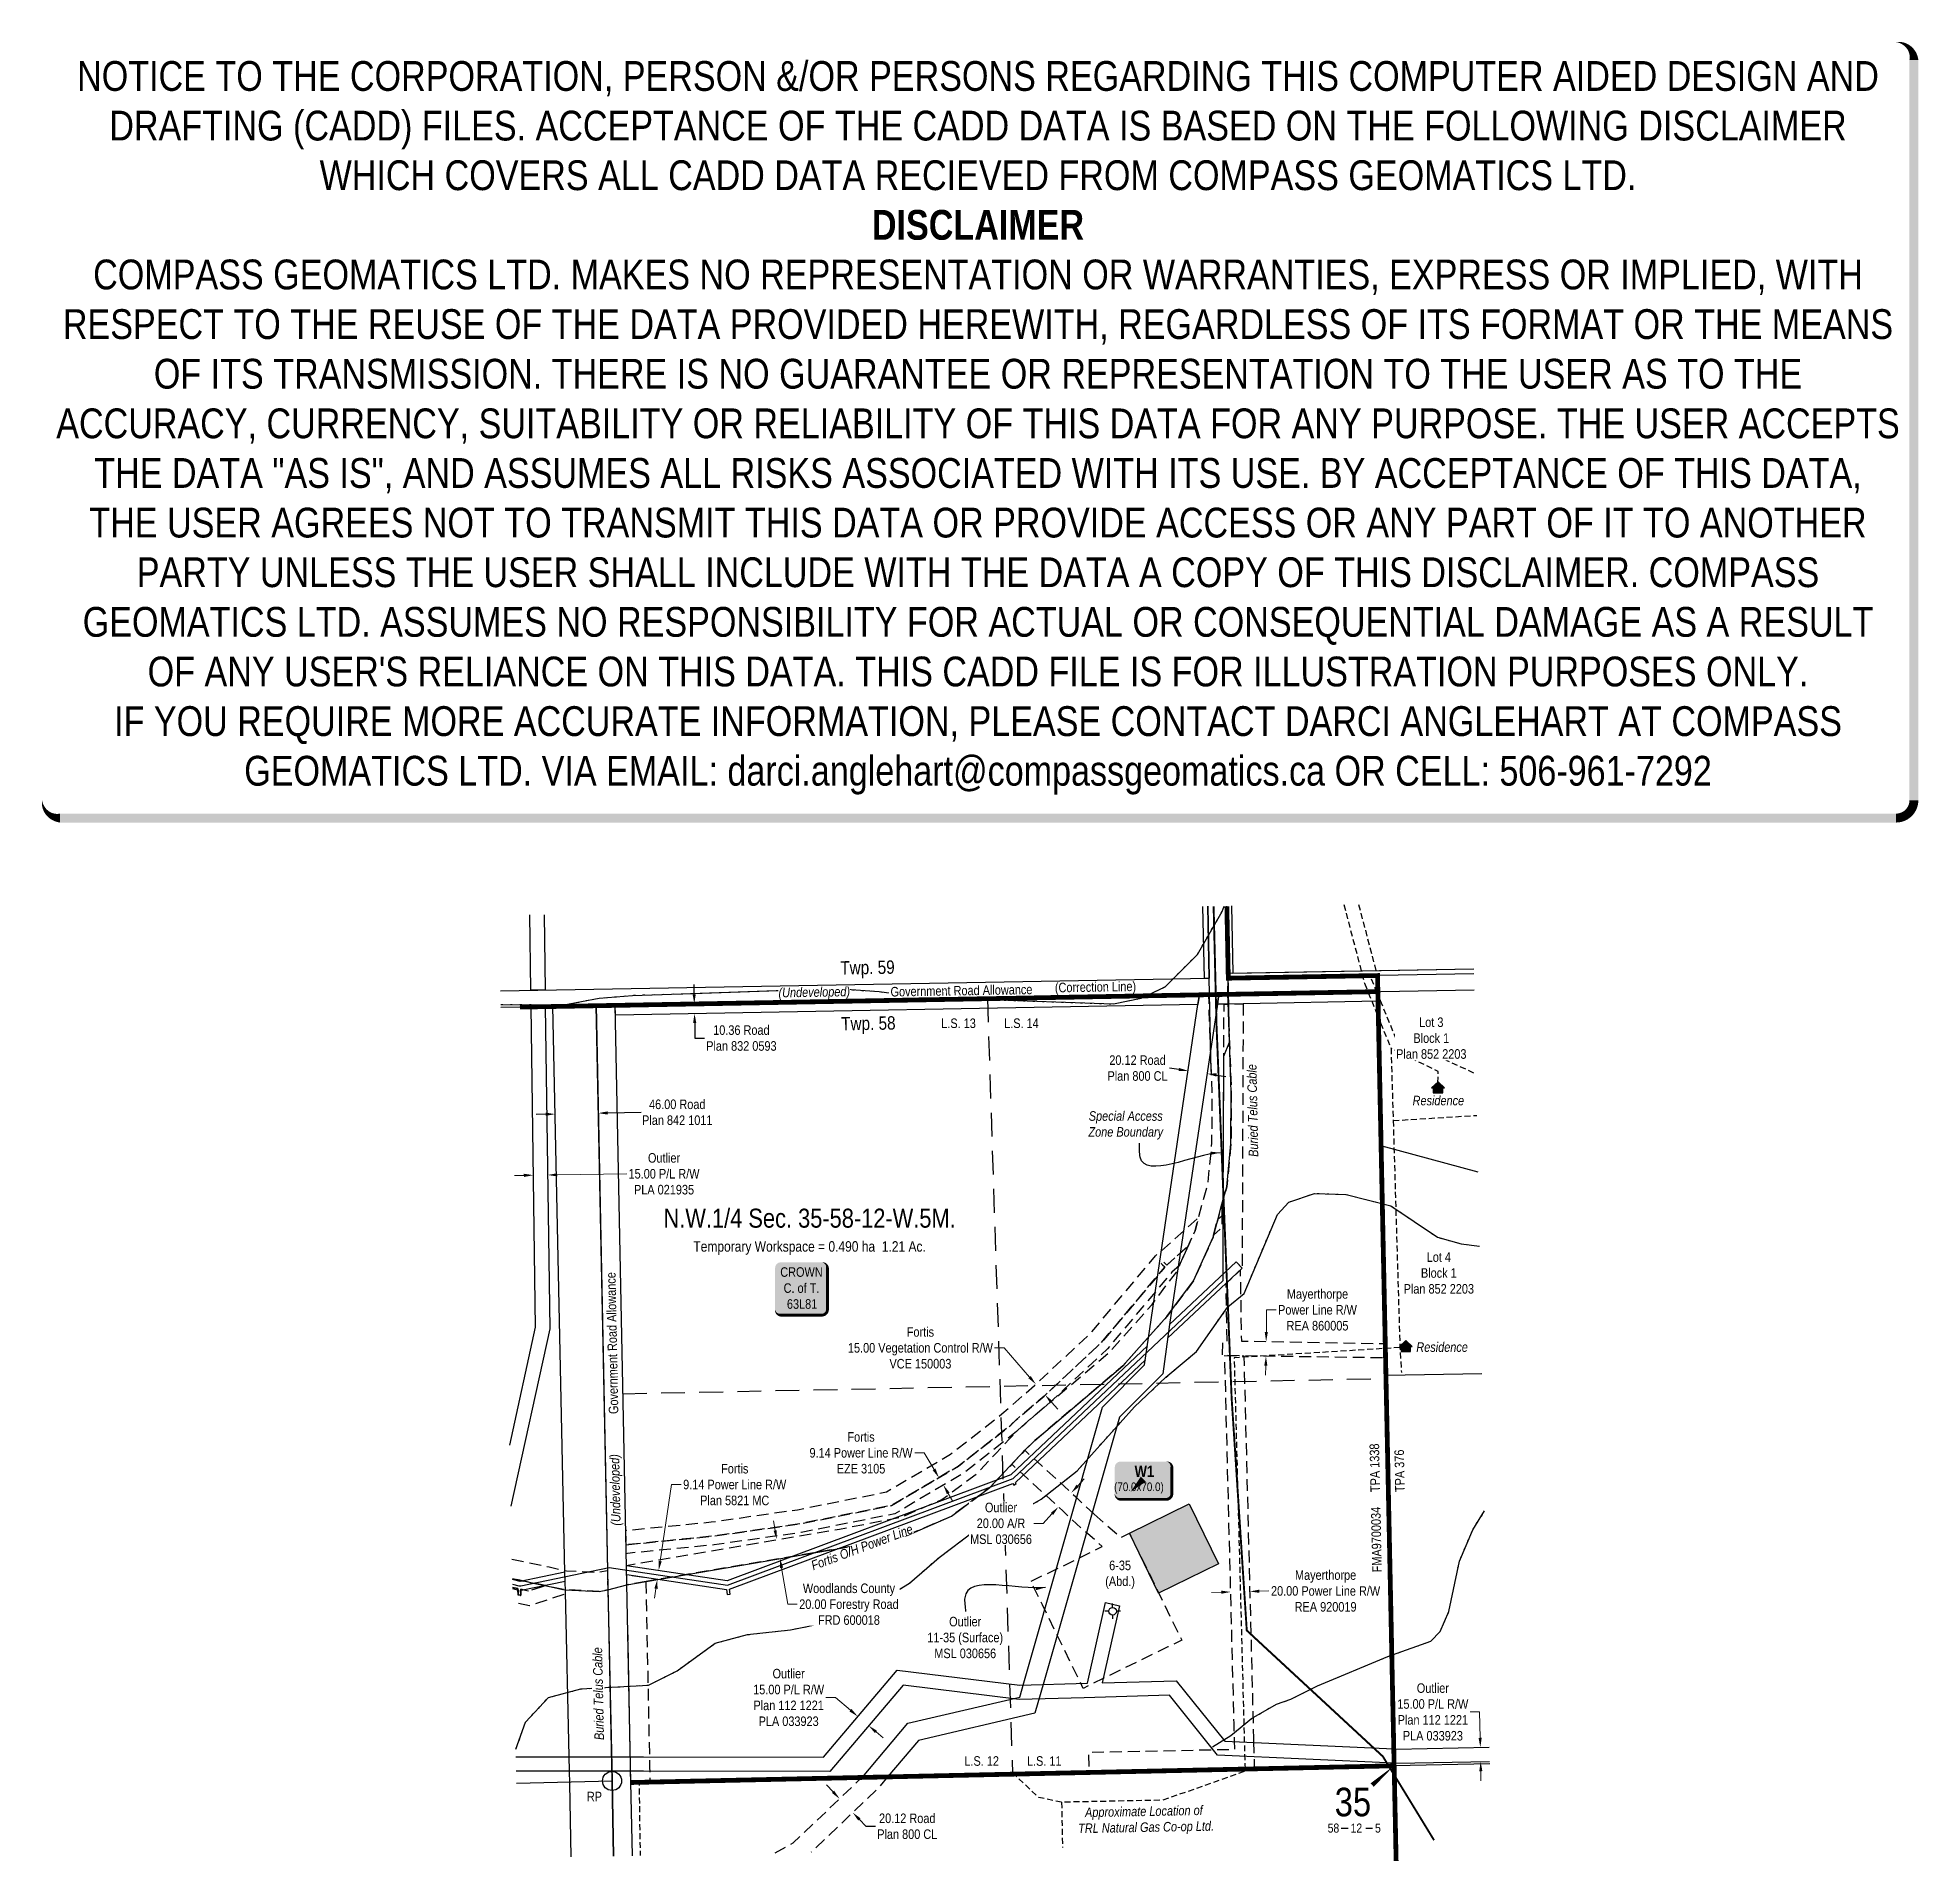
# Model space of a CAD drawing. Extents: x 585382 to 587357, y 5990633 to 5992550.
import ezdxf
from ezdxf.enums import TextEntityAlignment as Align

# ---------------------------------------------------------------- set-up
doc = ezdxf.new("R2010")
doc.units = 0
doc.header["$LTSCALE"] = 5
doc.header["$PDSIZE"] = 0.5
for name, pattern in [('CENTERLINEX3', [5, 2.5, -1, 0.5, -1]), ('DASHDOT2', [12.7, 6.35, -3.175, 0, -3.175]), ('foc-ACCESSROAD', [3.75, 2.5, -1.25]), ('foc-FLOWLINE', [3.75, 2.5, -1.25]), ('foc-LSD', [8, 5, -3]), ('foc-QUARTERLINE', [33, 25, -3, 2, -3]), ('foc-WHEELTRACKS', [2, 0.4, -1.6]), ('UG_PIPE', [1.875, 1.25, -0.625])]:
    doc.linetypes.add(name, pattern=pattern)
doc.layers.get('Defpoints').update_dxf_attribs({"color": 9})
for name, color, linetype in [('10', 1, 'Continuous'), ('35', 37, 'Continuous'), ('9', 3, 'Continuous'), ('AS-OWNER', 7, 'Continuous'), ('AS-PIPE-UG', 44, 'UG_PIPE'), ('AS-PIPE-UG-T', 44, 'Continuous'), ('AS-POWER', 104, 'foc-POWER'), ('AS-RESIDENCE', 14, 'Continuous'), ('AS-TELUS', 224, 'foc-TEL'), ('AS-WILDLIFE', 131, 'DASHDOT2'), ('C-RW', 13, 'Continuous'), ('C-SYMBOL', 7, 'Continuous'), ('C-WS', 13, 'foc-ACCESSROAD'), ('D-TXT', 6, 'Continuous'), ('F-AR', 190, 'foc-ACCESSROAD'), ('F-EZE', 190, 'foc-FLOWLINE'), ('F-RW', 190, 'Continuous'), ('F-VCE', 190, 'foc-FLOWLINE'), ('F-WS-S', 8, 'Continuous'), ('L-AREAREQUIRED', 7, 'Continuous'), ('L-QSEC', 8, 'foc-QUARTERLINE'), ('L-ROAD-T', 7, 'Continuous'), ('L-SEC', 7, 'Continuous'), ('L-SECLBL', 7, 'Continuous'), ('L-SECTION-LSD', 7, 'foc-LSD'), ('L-TITLEDB', 4, 'Continuous'), ('L-TITLEDB-T', 4, 'Continuous'), ('P-TEMP-BLOCKS', 250, 'Continuous'), ('P-TEMP-H', 41, 'Continuous'), ('P-TEMP_WORKSPACE', 46, 'Continuous'), ('T-WATER-P3', 160, 'foc-WHEELTRACKS')]:
    doc.layers.add(name, color=color, linetype=linetype)
doc.layers.add('AS-FMA BOUNDARY', color=7, linetype='Continuous', true_color=0x008f47, transparency=0.7)
doc.layers.add('AS-TRAPPER BOUNDARY', color=7, linetype='CENTERLINEX3', true_color=0xb85c00, transparency=0.6)
doc.layers.add('AS-FMA-T', color=7, linetype='Continuous', true_color=0x00b386)
doc.layers.add('AS-TRAPPER-T', color=7, linetype='Continuous', true_color=0xc26100)
for name, color, linetype, lineweight in [('C-AR-T', 13, 'Continuous', 9), ('C-RW-T', 13, 'Continuous', 9), ('C-WS-T', 13, 'Continuous', 9), ('F-AR-T', 190, 'Continuous', 9), ('F-EZE-T', 190, 'Continuous', 9), ('F-VCE-T', 190, 'Continuous', 9), ('T-TEXT', 48, 'Continuous', 18)]:
    doc.layers.add(name, color=color, linetype=linetype, lineweight=lineweight)
doc.layers.add('DISCLAIMER', color=7, linetype='Continuous', plot=False)
doc.styles.add('100L', font='ARIALN.TTF', dxfattribs={"height": 11})
doc.styles.add('175L', font='ARIALN.TTF', dxfattribs={"height": 20})
doc.styles.add('240', font='ARIALN.TTF', dxfattribs={"height": 30})
doc.styles.add('80', font='ARIALN.TTF', dxfattribs={"height": 10})
doc.styles.add('80CG', font='ARIALN.TTF', dxfattribs={"height": 10})
doc.styles.add('80L', font='ARIALN.TTF', dxfattribs={"height": 10})
doc.styles.add('80LS', font='ARIALNI.TTF', dxfattribs={"height": 10})
doc.styles.add('BOLD', font='ARIALNB.TTF')
doc.styles.add('foc-LtypeFont', font='ARIALN.TTF', dxfattribs={"height": 7.35})
doc.styles.add('MtXpl_Arial_Narrow', font='ARIALNI.TTF')
doc.styles.add('SIMPLEX', font='ARIALN.TTF')
doc.linetypes.add('foc-POWER', pattern='A,6,-1,["P",foc-LtypeFont,S=0.2,R=0,X=-0.625,Y=-0.75],-1.24,4', length=12.24)
doc.linetypes.add('foc-POWER-NOLINE', pattern='A,0,-4,["P",foc-LtypeFont,S=0.2,R=0,X=-0.625,Y=-0.75],-8.24', length=12.24)
doc.linetypes.add('foc-TEL', pattern='A,2,-1,["T",foc-LtypeFont,S=0.2,R=0,X=-0.425,Y=-0.75],-1.24,8', length=12.24)
doc.linetypes.add('foc-TEL-NOLINE', pattern='A,0,-2,["T",foc-LtypeFont,S=0.2,R=0,X=-0.425,Y=-0.75],-10.24', length=12.24)
doc.linetypes.add('foc-TOPO-flowdirection-NOLINE', pattern='A,0,[">",foc-LtypeFont,S=0.3,R=0,X=0,Y=-0.945],-20,[">",foc-LtypeFont,S=0.3,R=0,X=0,Y=-0.945],0', length=20)
doc.dimstyles.new('Compass 5 000', dxfattribs={"dimscale": 5, "dimtxt": 9, "dimasz": 2, "dimexe": 0.2, "dimexo": 0.0625, "dimgap": 0.5, "dimtad": 0, "dimtih": 1, "dimtoh": 1, "dimzin": 0, "dimdsep": 46, "dimtxsty": '80CG', "dimcen": 0.1, "dimse1": 1, "dimse2": 1, "dimclrd": 256, "dimclrt": 256, "dimaunit": 1, "dimadec": 4, "dimazin": 0, "dimtfac": 0.06, "dimtofl": 0, "dimtmove": 0, "dimatfit": 1, "dimfxl": 0.2, "dimtolj": 1, "dimtzin": 0, "dimlwd": -1, "dimarcsym": 0})

msp = doc.modelspace()

# ---------------------------------------------------------------- texts
at = {"layer": 'AS-FMA-T', "style": '80L'}
msp.add_text('FMA9700034', height=9.9956, rotation=91.194722, dxfattribs=at).set_placement((586793.318, 5990939.317))
at = {"layer": 'AS-PIPE-UG-T', "insert": (586473.346, 5990692.026), "char_height": 9.99997, "attachment_point": 1, "rotation": 1.084766, "style": '175L'}
msp.add_mtext_dynamic_manual_height_columns('\\pi8.3505;{\\fArial Narrow|b0|i1|c0|p34;Approximate Location of\\P\\pi0.84025;TRL Natural Gas Co-op Ltd. }', width=141.74148, gutter_width=99.998, heights=[0], dxfattribs=at)
at = {"layer": 'AS-RESIDENCE', "char_height": 9.99551, "width": 53.91615, "attachment_point": 5, "style": '80CG'}
for insert in [(586852.682, 5991434.353), (586856.595, 5991175.581)]:
    msp.add_mtext('\\A1;{\\fArial Narrow|b0|i1|c0|p34;Residence}', dxfattribs=dict(at, insert=insert))
at = {"layer": 'AS-TELUS', "insert": (586657.774, 5991424.017), "char_height": 9.99551, "width": 97.19138, "attachment_point": 5, "rotation": 91.152918, "style": '80CG'}
msp.add_mtext('\\A1;{\\fArial Narrow|b0|i1|c0|p34;Buried Telus Cable}', dxfattribs=at)
at = {"layer": 'AS-TRAPPER-T', "style": '80L'}
for s, p in [('TPA 1338', (586791.438, 5991023.556)), ('TPA 376', (586817.366, 5991023.556))]:
    msp.add_text(s, height=9.9956, rotation=91.165292, dxfattribs=at).set_placement(p)
at = {"layer": 'AS-WILDLIFE', "insert": (586524.566, 5991408.374), "char_height": 10, "attachment_point": 5, "style": '240'}
msp.add_mtext_dynamic_manual_height_columns('{\\fArial Narrow|b0|i1|c0|p34;Special Access\\PZone Boundary}', width=79.13138, gutter_width=45, heights=[0], dxfattribs=at)
at = {"layer": 'C-SYMBOL', "color": 3, "style": '175L'}
msp.add_text('N.W.1/4 Sec. 35-58-12-W.5M.', height=19.99101, dxfattribs=at).set_placement((586192.705, 5991294.983), align=Align.BOTTOM_CENTER)
at = {"layer": 'C-WS-T', "attachment_point": 5, "style": '80CG'}
for s, insert, char_height, width in [('\\A1;6-35\\P(Abd.)', (586518.594, 5990936.669), 9.9955, 30.58421), ('\\A1;Outlier\\P11-35 (Surface)\\PMSL 030656', (586356.026, 5990870.732), 9.99551, 78.95946)]:
    msp.add_mtext(s, dxfattribs=dict(at, insert=insert, char_height=char_height, width=width))
at = {"layer": 'D-TXT', "color": 3, "insert": (586225.744, 5991522.044), "char_height": 14, "attachment_point": 1, "rotation": 0.959184, "style": '80L'}
msp.add_mtext_dynamic_manual_height_columns('Twp. 58', width=101.34984, gutter_width=47.479, heights=[0], dxfattribs=at)
at = {"layer": 'L-AREAREQUIRED', "color": 5, "style": '100L'}
msp.add_text('Temporary Workspace = 0.490 ha  1.21 Ac.', height=10.99506, dxfattribs=at).set_placement((586192.705, 5991272.493), align=Align.BOTTOM_CENTER)
at = {"layer": 'L-ROAD-T', "style": '80L'}
for s, rotation, p in [('(Correction Line)', 0.9732, (586492.774, 5991553.721)), ('Government Road Allowance', 91.147688, (585985.47, 5991179.787))]:
    msp.add_text(s, height=9.99551, rotation=rotation, dxfattribs=at).set_placement(p, align=Align.MIDDLE_CENTER)
at = {"layer": 'L-TITLEDB-T', "insert": (586853.15, 5991253.385), "char_height": 9.99551, "width": 73.41625, "attachment_point": 5, "style": '80CG'}
msp.add_mtext('\\A1;Lot 4\\PBlock 1\\PPlan 852 2203', dxfattribs=at)
at = {"layer": 'T-TEXT', "style": '80LS'}
msp.add_text('(Undeveloped)', height=9.99551, rotation=91.147688, dxfattribs=at).set_placement((585988.557, 5991025.7), align=Align.MIDDLE_CENTER)

# ---------------------------------------------------------------- blocks, each defined once
blk = doc.blocks.new('*D23')
at = {"layer": 'C-RW-T', "transparency": 16777216}
for p, q in [((585892.8, 5991355.9), (585882.8, 5991355.8)), ((585927.8, 5991356.4), (586000.8, 5991357.5))]:
    blk.add_line(p, q, dxfattribs=at)
for points in [[(585892.7, 5991357.6), (585892.8, 5991354.2), (585902.8, 5991356.1)], [(585927.7, 5991358.1), (585927.8, 5991354.8), (585917.8, 5991356.3)]]:
    blk.add_solid(points, dxfattribs=at)
at = {"layer": 'Defpoints', "color": 0, "transparency": 16777216}
for p in [(585902.8, 5991356.1), (585904.1, 5991260.7), (585919.1, 5991260.9)]:
    blk.add_point(p, dxfattribs=at)
at = {"layer": 'C-RW-T', "transparency": 16777216, "insert": (586039.9, 5991357.5), "char_height": 10, "attachment_point": 5, "style": '80CG'}
blk.add_mtext('\\A1;Outlier\\P15.00 P/L R/W\\PPLA 021935', dxfattribs=at)
blk = doc.blocks.new('*D24')
at = {"layer": 'Defpoints', "color": 0, "transparency": 16777216}
for p in [(586071.9, 5991525.7), (586116.1, 5991536.9), (586116.3, 5991526.5)]:
    blk.add_point(p, dxfattribs=at)
at = {"layer": 'L-TITLEDB-T', "transparency": 16777216}
for p, q in [((586071.6, 5991546.1), (586071.4, 5991556.1)), ((586072.1, 5991515.7), (586072.4, 5991500)), ((586072.4, 5991500), (586082.4, 5991500))]:
    blk.add_line(p, q, dxfattribs=at)
for points in [[(586073.2, 5991546.1), (586069.9, 5991546), (586071.7, 5991536.1)], [(586073.8, 5991515.7), (586070.4, 5991515.7), (586071.9, 5991525.7)]]:
    blk.add_solid(points, dxfattribs=at)
at = {"layer": 'L-TITLEDB-T', "transparency": 16777216, "insert": (586121.1, 5991500), "char_height": 10, "attachment_point": 5, "style": '80CG'}
blk.add_mtext('\\A1;10.36 Road\\PPlan 832 0593', dxfattribs=at)
blk = doc.blocks.new('*D25')
at = {"layer": 'Defpoints', "color": 0, "transparency": 16777216}
for p in [(585970.9, 5991421.2), (585925.7, 5991420.2), (585925.7, 5991420.2)]:
    blk.add_point(p, dxfattribs=at)
at = {"layer": 'L-TITLEDB-T', "transparency": 16777216}
for p, q in [((585980.9, 5991421.4), (586015.8, 5991422.1)), ((585915.7, 5991420), (585905.7, 5991419.8))]:
    blk.add_line(p, q, dxfattribs=at)
for points in [[(585915.7, 5991421.7), (585915.8, 5991418.4), (585925.7, 5991420.2)], [(585980.8, 5991423.1), (585980.9, 5991419.7), (585970.9, 5991421.2)]]:
    blk.add_solid(points, dxfattribs=at)
at = {"layer": 'L-TITLEDB-T', "transparency": 16777216, "insert": (586053.8, 5991422.1), "char_height": 10, "attachment_point": 5, "style": '80CG'}
blk.add_mtext('\\A1;46.00 Road\\PPlan 842 1011', dxfattribs=at)
blk = doc.blocks.new('*D26')
at = {"layer": 'Defpoints', "color": 0, "transparency": 16777216}
for p in [(586597, 5991512.9), (586616.9, 5991510), (586590, 5991465.6)]:
    blk.add_point(p, dxfattribs=at)
at = {"layer": 'L-TITLEDB', "transparency": 16777216}
for p, q in [((586580.1, 5991467.1), (586570.3, 5991468.5)), ((586619.8, 5991461.2), (586629.7, 5991459.8))]:
    blk.add_line(p, q, dxfattribs=at)
for points in [[(586580.4, 5991468.7), (586579.9, 5991465.4), (586590, 5991465.6)], [(586620, 5991462.9), (586619.6, 5991459.6), (586609.9, 5991462.7)]]:
    blk.add_solid(points, dxfattribs=at)
at = {"layer": 'L-TITLEDB', "transparency": 16777216, "insert": (586536.9, 5991468.5), "char_height": 10, "attachment_point": 5, "style": '80CG'}
blk.add_mtext('\\A1;20.12 Road\\PPlan 800 CL', dxfattribs=at)
blk = doc.blocks.new('L-SECLBL')
at = {"layer": '9', "color": 7}
for p, q in [((-5.1, -27.8), (-12.3, -27.8)), ((20.7, -27.8), (13.5, -27.8))]:
    blk.add_line(p, q, dxfattribs=at)
at = {"layer": '10', "color": 2, "style": 'SIMPLEX'}
blk.add_attdef('SEC', text='', height=30, dxfattribs=at).set_placement((0, 0), align=Align.MIDDLE)
at = {"layer": '10', "color": 5, "style": '80L'}
blk.add_attdef('TWP', text='', height=9.5, dxfattribs=at).set_placement((-14.4, -27.4), align=Align.MIDDLE_RIGHT)
blk.add_attdef('RGE', text='', height=9.5, dxfattribs=at).set_placement((3.6, -27.4), align=Align.MIDDLE_CENTER)
blk.add_attdef('MER', text='', height=9.5, dxfattribs=at).set_placement((23.2, -27.4), align=Align.MIDDLE_LEFT)
blk = doc.blocks.new('*U21')
h = blk.add_hatch(color=255)
edge = h.paths.add_edge_path()
edge.add_line((-21.5, -28.5), (21.5, -28.5))
edge.add_arc((21.5, -22.5), 6, 270, 360)
edge.add_line((27.5, -22.5), (27.5, 21))
edge.add_arc((21.5, 21), 6, 0, 90)
edge.add_line((21.5, 27), (-21.5, 27))
edge.add_arc((-21.5, 21), 6, 90, 180)
edge.add_line((-27.5, 21), (-27.5, -22.5))
edge.add_arc((-21.5, -22.5), 6, 180, 270)
at = {"color": 14, "flags": 128}
blk.add_lwpolyline([(-21.5, -28.5, 3, 3, 0), (21.5, -28.5, 3, 3, 0.414214), (27.5, -22.5, 3, 3, 0), (27.5, 21, 3, 0, 0.414214), (21.5, 27, 0, 0, 0), (-21.5, 27, 0, 0, 0.414214), (-27.5, 21, 0, 0, 0), (-27.5, -22.5, 0, 3, 0.414214)], format="xyseb", close=True, dxfattribs=at)
at = {"color": 14, "style": '80'}
blk.add_attdef('ENTER_TEXT_001', (-26.8, -4.9), '', height=10, dxfattribs=at)
blk = doc.blocks.new('*D27')
at = {"layer": 'Defpoints', "color": 0, "transparency": 16777216}
for p in [(586326.6, 5991037.6), (586328.4, 5991038.6), (586331.2, 5991029.7)]:
    blk.add_point(p, dxfattribs=at)
at = {"layer": 'F-EZE-T', "transparency": 16777216}
for p, q in [((586313.1, 5991064.6), (586303.1, 5991064.6)), ((586323.3, 5991047.2), (586313.1, 5991064.6)), ((586338.1, 5991022.1), (586343.2, 5991013.5))]:
    blk.add_line(p, q, dxfattribs=at)
for points in [[(586324.8, 5991048.1), (586321.9, 5991046.4), (586328.4, 5991038.6)], [(586339.6, 5991023), (586336.7, 5991021.3), (586333.1, 5991030.8)]]:
    blk.add_solid(points, dxfattribs=at)
at = {"layer": 'F-EZE-T', "transparency": 16777216, "insert": (586246.7, 5991064.6), "char_height": 10, "attachment_point": 5, "style": '80CG'}
blk.add_mtext('\\A1;Fortis\\P9.14 Power Line R/W\\PEZE 3105', dxfattribs=at)
blk = doc.blocks.new('*D28')
at = {"layer": 'Defpoints', "color": 0, "transparency": 16777216}
for p in [(586177.4, 5990976.6), (586161.6, 5990953.6), (586180.8, 5990956.9)]:
    blk.add_point(p, dxfattribs=at)
at = {"layer": 'F-AR-T', "transparency": 16777216}
for p, q in [((586156.6, 5990983.2), (586154.9, 5990993.1)), ((586163.3, 5990943.8), (586169.8, 5990905.7)), ((586169.8, 5990905.7), (586179.8, 5990905.7))]:
    blk.add_line(p, q, dxfattribs=at)
for points in [[(586158.2, 5990983.5), (586154.9, 5990982.9), (586158.3, 5990973.4)], [(586165, 5990944.1), (586161.7, 5990943.5), (586161.6, 5990953.6)]]:
    blk.add_solid(points, dxfattribs=at)
at = {"layer": 'F-AR-T', "transparency": 16777216, "insert": (586234, 5990905.7), "char_height": 10, "attachment_point": 5, "style": '80CG', "bg_fill": 3, "box_fill_scale": 1.1, "bg_fill_color": 256, "bg_fill_true_color": 13158600, "bg_fill_transparency": 0}
blk.add_mtext('\\A1;Woodlands County\\P20.00 Forestry Road\\PFRD 600018', dxfattribs=at)
blk = doc.blocks.new('*D29')
at = {"layer": 'C-AR-T', "transparency": 16777216}
for p, q in [((586474.1, 5991030.1), (586480.9, 5991037.4)), ((586437.9, 5990990.6), (586427.9, 5990990.6)), ((586447.1, 5991000.6), (586437.9, 5990990.6))]:
    blk.add_line(p, q, dxfattribs=at)
for points in [[(586472.9, 5991031.2), (586475.4, 5991028.9), (586467.4, 5991022.7)], [(586445.9, 5991001.7), (586448.3, 5990999.4), (586453.9, 5991007.9)]]:
    blk.add_solid(points, dxfattribs=at)
at = {"layer": 'Defpoints', "color": 0, "transparency": 16777216}
for p in [(586462.1, 5991027.6), (586448.6, 5991012.8), (586453.9, 5991007.9)]:
    blk.add_point(p, dxfattribs=at)
at = {"layer": 'C-AR-T', "transparency": 16777216, "insert": (586393.6, 5990990.6), "char_height": 10, "attachment_point": 5, "style": '80CG', "bg_fill": 3, "box_fill_scale": 1.1, "bg_fill_color": 256, "bg_fill_true_color": 13158600, "bg_fill_transparency": 0}
blk.add_mtext('\\A1;Outlier\\P20.00 A/R\\PMSL 030656', dxfattribs=at)
blk = doc.blocks.new('*D30')
at = {"layer": 'C-RW-T', "transparency": 16777216}
for p, q in [((586219.8, 5990807.8), (586209.8, 5990807.8)), ((586235.7, 5990794.4), (586219.8, 5990807.8)), ((586262.4, 5990771.8), (586270, 5990765.3))]:
    blk.add_line(p, q, dxfattribs=at)
for points in [[(586236.7, 5990795.7), (586234.6, 5990793.1), (586243.3, 5990787.9)], [(586263.4, 5990773), (586261.3, 5990770.5), (586254.7, 5990778.2)]]:
    blk.add_solid(points, dxfattribs=at)
at = {"layer": 'Defpoints', "color": 0, "transparency": 16777216}
for p in [(586259.4, 5990806.9), (586270.8, 5990797.2), (586243.3, 5990787.9)]:
    blk.add_point(p, dxfattribs=at)
at = {"layer": 'C-RW-T', "transparency": 16777216, "insert": (586170.7, 5990807.8), "char_height": 10, "attachment_point": 5, "style": '80CG'}
blk.add_mtext('\\A1;Outlier\\P15.00 P/L R/W\\PPlan 112 1221\\PPLA 033923', dxfattribs=at)
blk = doc.blocks.new('*D31')
at = {"layer": 'Defpoints', "color": 0, "transparency": 16777216}
for p in [(586671.7, 5991166.1), (586697, 5991165.7), (586697.2, 5991181.1)]:
    blk.add_point(p, dxfattribs=at)
at = {"layer": 'F-EZE-T', "transparency": 16777216}
for p, q in [((586672.1, 5991191.4), (586672.4, 5991214.7)), ((586672.4, 5991214.7), (586682.4, 5991214.7)), ((586671.5, 5991156.1), (586671.4, 5991146.1))]:
    blk.add_line(p, q, dxfattribs=at)
for points in [[(586670.4, 5991191.5), (586673.7, 5991191.4), (586671.9, 5991181.4)], [(586669.9, 5991156.1), (586673.2, 5991156), (586671.7, 5991166.1)]]:
    blk.add_solid(points, dxfattribs=at)
at = {"layer": 'F-EZE-T', "transparency": 16777216, "insert": (586725.8, 5991214.7), "char_height": 10, "attachment_point": 5, "style": '80CG'}
blk.add_mtext('\\A1;Mayerthorpe\\PPower Line R/W\\PREA 860005', dxfattribs=at)
blk = doc.blocks.new('*D32')
at = {"layer": 'Defpoints', "color": 0, "transparency": 16777216}
for p in [(586634.8, 5990916.2), (586654.7, 5990919.1), (586654.8, 5990916.7)]:
    blk.add_point(p, dxfattribs=at)
at = {"layer": 'F-EZE-T', "transparency": 16777216}
for p, q in [((586624.7, 5990918.4), (586614.7, 5990918.1)), ((586664.7, 5990919.4), (586674.7, 5990919.6))]:
    blk.add_line(p, q, dxfattribs=at)
for points in [[(586624.7, 5990920), (586624.8, 5990916.7), (586634.7, 5990918.6)], [(586664.7, 5990921), (586664.8, 5990917.7), (586654.7, 5990919.1)]]:
    blk.add_solid(points, dxfattribs=at)
at = {"layer": 'F-EZE-T', "transparency": 16777216, "insert": (586734.3, 5990919.6), "char_height": 10, "attachment_point": 5, "style": '80CG'}
blk.add_mtext('\\A1;Mayerthorpe\\P20.00 Power Line R/W\\PREA 920019', dxfattribs=at)
blk = doc.blocks.new('*D33')
at = {"layer": 'Defpoints', "color": 0, "transparency": 16777216}
for p in [(586417.6, 5991125.6), (586430.2, 5991136.6), (586427.3, 5991114.4)]:
    blk.add_point(p, dxfattribs=at)
at = {"layer": 'F-VCE-T', "transparency": 16777216}
for p, q in [((586396.9, 5991174.8), (586386.9, 5991174.8)), ((586423.6, 5991144.1), (586396.9, 5991174.8)), ((586446.5, 5991117.9), (586453.1, 5991110.3))]:
    blk.add_line(p, q, dxfattribs=at)
for points in [[(586424.9, 5991145.2), (586422.4, 5991143), (586430.2, 5991136.6)], [(586447.8, 5991118.9), (586445.2, 5991116.8), (586439.9, 5991125.4)]]:
    blk.add_solid(points, dxfattribs=at)
at = {"layer": 'F-VCE-T', "transparency": 16777216, "insert": (586309, 5991174.8), "char_height": 10, "attachment_point": 5, "style": '80CG'}
blk.add_mtext('\\A1;Fortis\\P15.00 Vegetation Control R/W\\PVCE 150003', dxfattribs=at)
blk = doc.blocks.new('res_occ')
for points in [[(0.1, 0.89), (-1.26, -0.37), (1.46, -0.37)], [(-0.9, -1.43), (1.1, -1.43), (1.1, -0.37), (-0.9, -0.37)]]:
    blk.add_hatch(color=14).paths.add_polyline_path(points)
at = {"color": 14}
for points in [[(0.1, 0.89), (-1.26, -0.37), (1.46, -0.37)], [(-0.9, -1.43), (1.1, -1.43), (1.1, -0.37), (-0.9, -0.37)]]:
    blk.add_lwpolyline(points, close=True, dxfattribs=at)
blk = doc.blocks.new('GABD')
for p, q in [((-0.81, 0), (-1.62, 0)), ((0, 0.81), (0, 1.62)), ((1.62, 0), (0.81, 0)), ((0, -0.81), (0, -1.62))]:
    blk.add_line(p, q)
blk.add_circle((0, 0), 0.8)
blk = doc.blocks.new('*D34')
at = {"layer": 'C-RW-T', "transparency": 16777216}
for p, q in [((586896, 5990792.6), (586886, 5990792.6)), ((586896.5, 5990765.5), (586896, 5990792.6)), ((586897.2, 5990730.4), (586897.4, 5990720.4))]:
    blk.add_line(p, q, dxfattribs=at)
for points in [[(586898.2, 5990765.5), (586894.9, 5990765.4), (586896.7, 5990755.5)], [(586898.9, 5990730.5), (586895.6, 5990730.4), (586897, 5990740.4)]]:
    blk.add_solid(points, dxfattribs=at)
at = {"layer": 'Defpoints', "color": 0, "transparency": 16777216}
for p in [(586861.7, 5990754.8), (586896.7, 5990755.5), (586862, 5990739.8)]:
    blk.add_point(p, dxfattribs=at)
at = {"layer": 'C-RW-T', "transparency": 16777216, "insert": (586846.9, 5990792.6), "char_height": 10, "attachment_point": 5, "style": '80CG'}
blk.add_mtext('\\A1;Outlier\\P15.00 P/L R/W\\PPlan 112 1221\\PPLA 033923', dxfattribs=at)
blk = doc.blocks.new('*D35')
at = {"layer": 'Defpoints', "color": 0, "transparency": 16777216}
for p in [(586034.3, 5990941), (586052.1, 5990929.1), (586053.5, 5990938.1)]:
    blk.add_point(p, dxfattribs=at)
at = {"layer": 'F-EZE-T', "transparency": 16777216}
for p, q in [((586035.7, 5990950.9), (586047.8, 5991031.3)), ((586047.8, 5991031.3), (586057.8, 5991031.3)), ((586031.4, 5990922), (586029.9, 5990912.2))]:
    blk.add_line(p, q, dxfattribs=at)
for points in [[(586034.1, 5990951.1), (586037.4, 5990950.6), (586034.3, 5990941)], [(586029.8, 5990922.3), (586033.1, 5990921.8), (586032.9, 5990931.9)]]:
    blk.add_solid(points, dxfattribs=at)
at = {"layer": 'F-EZE-T', "transparency": 16777216, "insert": (586114.1, 5991031.3), "char_height": 10, "attachment_point": 5, "style": '80CG'}
blk.add_mtext('\\A1;Fortis\\P9.14 Power Line R/W\\PPlan 5821 MC', dxfattribs=at)
blk = doc.blocks.new('*D36')
at = {"layer": 'Defpoints', "color": 0, "transparency": 16777216}
for p in [(586229.4, 5990706.5), (586243.2, 5990692), (586238, 5990687)]:
    blk.add_point(p, dxfattribs=at)
at = {"layer": 'L-TITLEDB', "transparency": 16777216}
for p, q in [((586217.3, 5990708.7), (586210.3, 5990716)), ((586244.9, 5990679.8), (586251.8, 5990672.6)), ((586251.8, 5990672.6), (586261.8, 5990672.6))]:
    blk.add_line(p, q, dxfattribs=at)
for points in [[(586218.5, 5990709.9), (586216.1, 5990707.6), (586224.2, 5990701.5)], [(586246.1, 5990681), (586243.7, 5990678.7), (586238, 5990687)]]:
    blk.add_solid(points, dxfattribs=at)
at = {"layer": 'L-TITLEDB', "transparency": 16777216, "insert": (586295.2, 5990672.6), "char_height": 10, "attachment_point": 5, "style": '80CG'}
blk.add_mtext('\\A1;20.12 Road\\PPlan 800 CL', dxfattribs=at)
blk = doc.blocks.new('*U37')
at = {"true_color": 0xff8aff}
h = blk.add_hatch(color=211, dxfattribs=at)
edge = h.paths.add_edge_path()
edge.add_line((-24, -21.2), (24, -21.2))
edge.add_arc((24, -15.2), 6, 270, 360)
edge.add_line((30, -15.2), (30, 12.5))
edge.add_arc((24, 12.5), 6, 0, 90)
edge.add_line((24, 18.5), (-24, 18.5))
edge.add_arc((-24, 12.5), 6, 90, 180)
edge.add_line((-30, 12.5), (-30, -15.2))
edge.add_arc((-24, -15.2), 6, 180, 270)
at = {"color": 250, "flags": 128}
blk.add_lwpolyline([(-24, -21.2, 3, 3, 0), (24, -21.2, 3, 3, 0.414214), (30, -15.2, 3, 3, 0), (30, 12.5, 3, 0, 0.414214), (24, 18.5, 0, 0, 0), (-24, 18.5, 0, 0, 0.414214), (-30, 12.5, 0, 0, 0), (-30, -15.2, 0, 3, 0.414214)], format="xyseb", close=True, dxfattribs=at)
at = {"flags": 128}
blk.add_lwpolyline([(-13.3, -13.2, 0, 7.5, 0), (0, 0, 0, 0, 0)], format="xyseb", dxfattribs=at)
at = {"color": 250}
for tag, p, height, style in [('TEMP_AREA_W1_001', (-9.2, 2.2), 12, 'BOLD'), ('ENTER_TEXT_001', (-30.7, -12.5), 9, '80')]:
    blk.add_attdef(tag, p, '', height=height, dxfattribs=dict(at, style=style))
blk = doc.blocks.new('*U38')
at = {"layer": '35', "color": 3}
blk.add_circle((0, 0), 10, dxfattribs=at)
at = {"layer": '35', "color": 3, "style": '80'}
blk.add_attdef('RP_001', (-26.4, -21.4), '', height=10, dxfattribs=at)
blk = doc.blocks.new('Disclaimer_Legal')
at = {"layer": 'DISCLAIMER', "color": 254, "flags": 128}
blk.add_lwpolyline([(-3612.9, -1104.6, 37.5, 37.5, 0), (4096.1, -1104.6, 37.5, 37.5, 0.414214), (4171.1, -1029.6, 37.5, 37.5, 0), (4171.1, 2078.7, 37.5, 0, 0.414214), (4096.1, 2153.7, 0, 0, 0), (-3612.9, 2153.7, 0, 0, 0.414214), (-3687.9, 2078.7, 0, 0, 0), (-3687.9, -1029.6, 0, 37.5, 0.414214)], format="xyseb", close=True, dxfattribs=at)
at = {"layer": 'DISCLAIMER', "color": 254, "insert": (241.6, 533.9), "char_height": 125, "width": 7717.568, "attachment_point": 5, "style": '80'}
blk.add_mtext('NOTICE TO THE CORPORATION, PERSON &/OR PERSONS REGARDING THIS COMPUTER AIDED DESIGN AND DRAFTING (CADD) FILES. ACCEPTANCE OF THE CADD DATA IS BASED ON THE FOLLOWING DISCLAIMER WHICH COVERS ALL CADD DATA RECIEVED FROM COMPASS GEOMATICS LTD.\\P{\\fArial Narrow|b1|i0|c0|p34;DISCLAIMER}\\PCOMPASS GEOMATICS LTD. MAKES NO REPRESENTATION OR WARRANTIES, EXPRESS OR IMPLIED, WITH RESPECT TO THE REUSE OF THE DATA PROVIDED HEREWITH, REGARDLESS OF ITS FORMAT OR THE MEANS OF ITS TRANSMISSION. THERE IS NO GUARANTEE OR REPRESENTATION TO THE USER AS TO THE ACCURACY, CURRENCY, SUITABILITY OR RELIABILITY OF THIS DATA FOR ANY PURPOSE. THE USER ACCEPTS THE DATA "AS IS", AND ASSUMES ALL RISKS ASSOCIATED WITH ITS USE. BY ACCEPTANCE OF THIS DATA, THE USER AGREES NOT TO TRANSMIT THIS DATA OR PROVIDE ACCESS OR ANY PART OF IT TO ANOTHER PARTY UNLESS THE USER SHALL INCLUDE WITH THE DATA A COPY OF THIS DISCLAIMER. COMPASS GEOMATICS LTD. ASSUMES NO RESPONSIBILITY FOR ACTUAL OR CONSEQUENTIAL DAMAGE AS A RESULT OF ANY USER\'S RELIANCE ON THIS DATA. THIS CADD FILE IS FOR ILLUSTRATION PURPOSES ONLY.\\PIF YOU REQUIRE MORE ACCURATE INFORMATION, PLEASE CONTACT DARCI ANGLEHART AT COMPASS GEOMATICS LTD. VIA EMAIL: darci.anglehart@compassgeomatics.ca OR CELL: 506-961-7292', dxfattribs=at)

# ---------------------------------------------------------------- dimensions: what is measured, and where the dimension line sits
at = {"layer": 'C-RW-T'}
for base, p1, p2, angle, text, picture, middle in [((585902.768, 5991356.059), (585919.139, 5991260.884), (585904.14, 5991260.669), 180.823898, 'Outlier\\P15.00 P/L R/W\\PPLA 021935', '*D23', (586039.87, 5991357.469)), ((586243.294, 5990787.926), (586270.842, 5990797.241), (586259.396, 5990806.936), 139.734423, 'Outlier\\P15.00 P/L R/W\\PPlan 112 1221\\PPLA 033923', '*D30', (586170.715, 5990807.825)), ((586896.738, 5990755.456), (586861.991, 5990739.762), (586861.699, 5990754.773), 91.115963, 'Outlier\\P15.00 P/L R/W\\PPlan 112 1221\\PPLA 033923', '*D34', (586846.929, 5990792.573))]:
    dim = msp.add_linear_dim(base=base, p1=p1, p2=p2, angle=angle, text=text, dimstyle='Compass 5 000', dxfattribs=at)
    dim.commit()
    dim.dimension.update_dxf_attribs({"geometry": picture, "text_midpoint": middle, "dimtype": 161})
at = {"layer": 'F-EZE-T'}
for base, p1, p2, angle, text, picture, middle in [((586671.689, 5991166.072), (586697.248, 5991181.082), (586697.028, 5991165.71), 269.180627, 'Mayerthorpe\\PPower Line R/W\\PREA 860005', '*D31', (586725.771, 5991214.724)), ((586328.404, 5991038.628), (586331.238, 5991029.682), (586326.586, 5991037.554), 120.576579, 'Fortis\\P9.14 Power Line R/W\\PEZE 3105', '*D27', (586246.731, 5991064.578))]:
    dim = msp.add_linear_dim(base=base, p1=p1, p2=p2, angle=angle, text=text, dimstyle='Compass 5 000', dxfattribs=at)
    dim.commit()
    dim.dimension.update_dxf_attribs({"geometry": picture, "text_midpoint": middle, "dimtype": 161})
dim = msp.add_aligned_dim(p1=(586634.792, 5990916.175), p2=(586654.796, 5990916.678), distance=2.452, text='Mayerthorpe\\P20.00 Power Line R/W\\PREA 920019', dimstyle='Compass 5 000', dxfattribs=at)
dim.commit()
dim.dimension.update_dxf_attribs({"geometry": '*D32', "text_midpoint": (586734.322, 5990919.632)})
at = {"layer": 'F-VCE-T'}
dim = msp.add_linear_dim(base=(586430.214, 5991136.56), p1=(586427.294, 5991114.389), p2=(586417.573, 5991125.553), angle=131.048182, text='Fortis\\P15.00 Vegetation Control R/W\\PVCE 150003', dimstyle='Compass 5 000', dxfattribs=at)
dim.commit()
dim.dimension.update_dxf_attribs({"geometry": '*D33', "text_midpoint": (586308.986, 5991174.796), "dimtype": 161})
at = {"layer": 'L-TITLEDB'}
dim = msp.add_linear_dim(base=(586590.036, 5991465.615), p1=(586616.902, 5991510.012), p2=(586597.03, 5991512.948), angle=171.594629, text='20.12 Road\\PPlan 800 CL', dimstyle='Compass 5 000', dxfattribs=at)
dim.commit()
dim.dimension.update_dxf_attribs({"geometry": '*D26', "text_midpoint": (586536.881, 5991468.539), "dimtype": 161})
dim = msp.add_aligned_dim(p1=(586229.403, 5990706.516), p2=(586243.245, 5990692.039), distance=-7.242, text='20.12 Road\\PPlan 800 CL', dimstyle='Compass 5 000', dxfattribs=at)
dim.commit()
dim.dimension.update_dxf_attribs({"geometry": '*D36', "text_midpoint": (586295.202, 5990672.579)})
at = {"layer": 'L-TITLEDB-T', "color": 3}
for base, p1, p2, angle, text, picture, middle in [((586071.922, 5991525.699), (586116.135, 5991536.855), (586116.322, 5991526.501), 271.033956, '10.36 Road\\PPlan 832 0593', '*D24', (586121.121, 5991499.983)), ((585925.721, 5991420.246), (585970.882, 5991421.18), (585925.721, 5991420.226), 181.210106, '46.00 Road\\PPlan 842 1011', '*D25', (586053.773, 5991422.149))]:
    dim = msp.add_linear_dim(base=base, p1=p1, p2=p2, angle=angle, text=text, dimstyle='Compass 5 000', dxfattribs=at)
    dim.commit()
    dim.dimension.update_dxf_attribs({"geometry": picture, "text_midpoint": middle, "dimtype": 161})

# ---------------------------------------------------------------- hatches: boundary and pattern name
at = {"layer": 'P-TEMP-H'}
h = msp.add_hatch(color=256, dxfattribs=at)
h.dxf.hatch_style = 1
h.paths.add_polyline_path([(586591.194, 5991011.137), (586621.962, 5990948.262), (586559.086, 5990917.494), (586528.318, 5990980.37)])

# ---------------------------------------------------------------- linework, layer by layer
at = {"layer": 'AS-FMA BOUNDARY', "const_width": 4.998, "flags": 128}
msp.add_lwpolyline([(586005.044, 5990718.556), (586806.247, 5990736.11), (586789.127, 5991548.752), (585888.721, 5991532.53)], dxfattribs=at)
at = {"layer": 'AS-PIPE-UG'}
for p, q in [((586753.442, 5991640.138), (586775.105, 5991557.55)), ((586768.9, 5991640.335), (586789.616, 5991561.358)), ((586782.247, 5991562.277), (586791.585, 5991539.543)), ((586775.105, 5991557.55), (586778.634, 5991548.9)), ((586779.139, 5991547.662), (586792.059, 5991515.992)), ((586791.585, 5991539.543), (586807.36, 5991501.137)), ((586792.059, 5991515.992), (586802.972, 5991489.244)), ((586889.929, 5991463.354), (586807.36, 5991501.137)), ((586802.972, 5991489.244), (586805.228, 5991413.423)), ((586457.248, 5990697.917), (586458.082, 5990650.479))]:
    msp.add_line(p, q, dxfattribs=at)
at = {"layer": 'AS-PIPE-UG', "flags": 128}
for points in [[(586851.929, 5991443.725), (586852.478, 5991464.993), (586802.972, 5991489.244)], [(586805.228, 5991413.423), (586892.956, 5991418.899)], [(586805.228, 5991413.423), (586812.317, 5991175.156), (586813.898, 5991148.873)], [(586812.317, 5991175.156), (586804.58, 5991174.74), (586798.938, 5991174.326), (586638.347, 5991164.366), (586649.791, 5990730.377), (586563.397, 5990699.927), (586457.248, 5990697.917), (586433.429, 5990702.696), (586407.759, 5990726.686), (586374.649, 5990727.192), (586018.505, 5990720.282), (586013.702, 5990717.337), (586014.801, 5990641.897)]]:
    msp.add_lwpolyline(points, dxfattribs=at)
at = {"layer": 'AS-POWER', "linetype": 'foc-POWER-NOLINE', "flags": 128}
for points in [[(586626.638, 5991245.714), (586626.948, 5991330.347), (586627.5, 5991481.042), (586633.412, 5991495.828), (586630.675, 5991638.581)], [(586632.092, 5991568.171), (586889.88, 5991572.717)]]:
    msp.add_lwpolyline(points, dxfattribs=at)
at = {"layer": 'AS-POWER', "flags": 128}
msp.add_lwpolyline([(585880.812, 5990926.737), (585887.669, 5990924.936), (585889.674, 5990924.884), (585982.292, 5990944.212), (586106.68, 5990925.587), (586406.276, 5991037.566), (586626.638, 5991245.714)], dxfattribs=at)
at = {"layer": 'AS-TELUS', "linetype": 'foc-TEL-NOLINE', "flags": 128}
for points in [[(586614.227, 5991465.013), (586612.086, 5991562.789), (586610.566, 5991638.325)], [(585880.695, 5990932.579), (585914.951, 5990925.225), (585936.263, 5990920.927), (585971.702, 5990919.209), (585980.907, 5990920.779)], [(585987.163, 5990641.362), (585981.254, 5990923.261)]]:
    msp.add_lwpolyline(points, dxfattribs=at)
at = {"layer": 'AS-TRAPPER BOUNDARY', "const_width": 4.998, "flags": 128}
msp.add_lwpolyline([(586630.654, 5991638.328), (586632.173, 5991562.891), (586788.829, 5991565.654), (586808.346, 5990636.163)], dxfattribs=at)
at = {"layer": 'AS-WILDLIFE', "const_width": 2, "flags": 128}
msp.add_lwpolyline([(586616.767, 5991638.404), (586619.822, 5991513.176), (586635.697, 5991121.591), (586651.572, 5990878.174), (586794.447, 5990745.882), (586848.134, 5990658.031)], dxfattribs=at)
at = {"layer": 'C-RW'}
for points in [[(585913.988, 5991629.487), (585915.058, 5991550.487), (585900.059, 5991550.223), (585898.989, 5991629.296)], [(585877.885, 5991072.848), (585905.05, 5991196.446), (585900.293, 5991532.986), (585915.291, 5991533.251), (585920.074, 5991194.931), (585879.168, 5991008.81)]]:
    msp.add_lwpolyline(points, dxfattribs=at)
at = {"layer": 'C-RW', "flags": 128}
for points in [[(585884.442, 5990745.539), (585940.523, 5990745.53), (586018.284, 5990745.449), (586207.137, 5990745.239), (586284.532, 5990836.611), (586413.293, 5990820.729), (586484.308, 5990822.727), (586503.379, 5990907.431), (586518.013, 5990904.136), (586499.782, 5990823.162), (586577.506, 5990825.348), (586628.385, 5990761.889), (586805.989, 5990753.838), (586806.294, 5990738.816), (586620.93, 5990747.219), (586570.482, 5990810.145), (586480.908, 5990807.625), (586412.582, 5990805.703), (586290.74, 5990820.732), (586214.083, 5990730.231), (586018.268, 5990730.449), (585940.514, 5990730.53), (585884.743, 5990730.539)], [(586805.995, 5990753.844), (586808.427, 5990753.736), (586905.932, 5990755.635)], [(586806.294, 5990738.816), (586808.237, 5990738.728), (586906.232, 5990740.613)]]:
    msp.add_lwpolyline(points, dxfattribs=at)
at = {"layer": 'C-WS', "flags": 128}
msp.add_lwpolyline([(586491.555, 5991000.1), (586519.33, 5990975.971), (586528.318, 5990980.37), (586556.909, 5990921.942), (586583.302, 5990868.008), (586569.529, 5990861.268), (586568.882, 5990860.952), (586555.445, 5990854.377), (586554.856, 5990854.089), (586501.319, 5990828.017), (586501.007, 5990827.806), (586479.929, 5990817.424), (586476.217, 5990825.008), (586475.13, 5990827.23), (586450.084, 5990878.413), (586437.059, 5990905.03), (586424.945, 5990929.785), (586447.963, 5990940.786), (586472.715, 5990952.614), (586499.826, 5990966.428), (586478.061, 5990985.324), (586458.377, 5991003.805), (586416.908, 5991041.799), (586410.151, 5991047.99), (586404.94, 5991052.764), (586416.38, 5991064.876), (586418.727, 5991067.269), (586424.739, 5991061.76), (586431.496, 5991055.569), (586472.074, 5991018.392), (586491.555, 5991000.1)], close=True, dxfattribs=at)
at = {"layer": 'F-AR', "flags": 128}
for points in [[(585880.283, 5990953.166), (585919.209, 5990944.822), (585935.839, 5990941.249), (585937.457, 5990940.901), (585969.729, 5990939.171), (585980.502, 5990941.009), (585980.907, 5990920.779), (585971.702, 5990919.209), (585936.263, 5990920.927), (585934.854, 5990920.995), (585915.01, 5990925.258), (585880.696, 5990932.55)], [(586156.528, 5990644.641), (586175.6, 5990655.205), (586247.905, 5990724.161)], [(586274.743, 5990724.748), (586263.028, 5990710.955), (586194.442, 5990645.375)]]:
    msp.add_lwpolyline(points, dxfattribs=at)
at = {"layer": 'F-EZE', "flags": 128}
for points in [[(586647.765, 5991536.058), (586646.695, 5991258.7), (586640.578, 5991265.185), (586626.662, 5991252.113), (586626.948, 5991330.347), (586627.7, 5991535.691), (586631.973, 5991535.77), (586647.765, 5991536.058)], [(586616.616, 5991293.159), (586621.025, 5991309.324), (586625.427, 5991313.264), (586625.384, 5991300.974), (586616.616, 5991293.159)], [(586580.919, 5991261.356), (586573.061, 5991254.355), (586505.537, 5991173.969), (586444.989, 5991117.413), (586415.547, 5991092.414), (586409.991, 5991086.921), (586354.116, 5991043.191), (586282.089, 5991000.66), (586184.007, 5990981.043), (586092.476, 5990968.035), (586001.617, 5990959.098), (586000.263, 5990958.647), (586000.074, 5990968.102), (586091.419, 5990977.152), (586182.491, 5990990.099), (586278.822, 5991009.333), (586349.004, 5991050.8), (586403.975, 5991093.81), (586409.396, 5991099.187), (586438.939, 5991124.281), (586498.943, 5991180.307), (586565.519, 5991259.557), (586561.689, 5991263.276), (586563.859, 5991265.415), (586567.635, 5991261.749), (586589.971, 5991281.659), (586580.919, 5991261.356)], [(586797.374, 5991179.333), (586797.679, 5991164.271), (586649.07, 5991166.396), (586648.513, 5991166.405), (586628.489, 5991166.755), (586626.147, 5991166.796), (586626.41, 5991181.801), (586630.911, 5991181.722), (586629.867, 5991242.561), (586644.638, 5991256.439), (586645.915, 5991181.979), (586797.374, 5991179.333)], [(586658.691, 5990761.889), (586658.996, 5990749.756), (586659.036, 5990748.123), (586659.069, 5990746.849), (586659.396, 5990733.83), (586486.068, 5990730.384), (586485.647, 5990750.406), (586617.515, 5990753.023), (586619.122, 5990753.157), (586620.986, 5990753.091), (586638.887, 5990753.447), (586638.651, 5990762.807), (586638.619, 5990764.035), (586638.575, 5990765.795), (586638.272, 5990777.846), (586638.242, 5990779.05), (586638.197, 5990780.835), (586628.489, 5991166.755), (586648.513, 5991166.405), (586658.237, 5990779.907), (586658.281, 5990778.153), (586658.312, 5990776.929), (586658.616, 5990764.866), (586658.657, 5990763.142), (586658.691, 5990761.889)], [(586025.07, 5990719.199), (586005.065, 5990718.809), (586004.841, 5990729.983), (586004.826, 5990730.761), (586004.771, 5990733.489), (586004.541, 5990744.99), (586004.524, 5990745.835), (586004.47, 5990748.496), (586000.951, 5990924.198), (586000.702, 5990936.758), (586020.772, 5990933.751), (586020.895, 5990927.599), (586024.484, 5990748.452), (586024.537, 5990745.791), (586024.554, 5990744.957), (586024.785, 5990733.444), (586024.838, 5990730.777), (586024.854, 5990729.951), (586025.07, 5990719.199)]]:
    msp.add_lwpolyline(points, close=True, dxfattribs=at)
msp.add_lwpolyline([(585880.696, 5990932.53), (585914.951, 5990925.225), (585897.907, 5990919.552), (585889.588, 5990921.387), (585889.388, 5990914.586), (585886.342, 5990914.635), (585886.531, 5990922.051), (585880.883, 5990923.234)], dxfattribs=at)
at = {"layer": 'F-RW', "flags": 128}
for points in [[(586568.431, 5991184.838), (586646.863, 5991258.529), (586640.578, 5991265.185), (586570.602, 5991199.455)], [(586547.3, 5991176.961), (586403.849, 5991041.461), (586106.195, 5990930.208), (586000.516, 5990946.031)], [(586000.702, 5990936.758), (586105.617, 5990921.039), (586106.127, 5990916.094), (586109.149, 5990916.407), (586108.638, 5990921.351), (586405.873, 5991032.453), (586406.906, 5991030.793), (586409.487, 5991032.402), (586408.78, 5991033.539), (586545.136, 5991162.339)], [(585880.906, 5990922.062), (585887.03, 5990920.453), (585886.908, 5990915.527), (585889.959, 5990915.448), (585890.081, 5990920.374), (585936.067, 5990929.97), (585935.89, 5990939.277), (585888.781, 5990929.433), (585880.716, 5990931.556)]]:
    msp.add_lwpolyline(points, dxfattribs=at)
at = {"layer": 'F-VCE', "flags": 128}
for points in [[(586621.025, 5991309.324), (586625.522, 5991325.686), (586625.427, 5991313.264), (586621.025, 5991309.324)], [(586589.971, 5991281.659), (586567.635, 5991261.749), (586563.859, 5991265.415), (586561.689, 5991263.276), (586565.519, 5991259.557), (586498.943, 5991180.307), (586438.939, 5991124.281), (586409.396, 5991099.187), (586403.975, 5991093.81), (586349.004, 5991050.8), (586278.822, 5991009.333), (586182.491, 5990990.099), (586091.419, 5990977.152), (586000.074, 5990968.102), (585999.771, 5990983.214), (586089.433, 5990992.034), (586180.019, 5991004.943), (586273.578, 5991023.685), (586340.54, 5991063.226), (586394.447, 5991105.416), (586428.92, 5991135.433), (586488.051, 5991190.667), (586555.758, 5991271.273), (586600.914, 5991311.504), (586597.336, 5991297.848), (586589.971, 5991281.659)]]:
    msp.add_lwpolyline(points, close=True, dxfattribs=at)
msp.add_lwpolyline([(585880.882, 5990923.264), (585886.558, 5990922.079), (585886.369, 5990914.664), (585889.415, 5990914.601), (585889.602, 5990921.419), (585897.926, 5990919.567), (585912.3, 5990924.35), (585914.99, 5990925.247), (585934.854, 5990920.995), (585934.953, 5990916.093), (585898.796, 5990904.063), (585881.191, 5990907.845)], dxfattribs=at)
at = {"layer": 'L-QSEC'}
for p, q in [((586005.064, 5990718.854), (586806.343, 5990736.365)), ((586806.343, 5990736.365), (586906.564, 5990738.555)), ((585884.998, 5990717.786), (585985.315, 5990720.212)), ((586005.065, 5990718.81), (586085.727, 5990720.39))]:
    msp.add_line(p, q, dxfattribs=at)
at = {"layer": 'L-QSEC', "flags": 128}
for points in [[(586806.343, 5990736.365), (586789.888, 5991549.018)], [(586807.945, 5990657.253), (586806.343, 5990736.365)]]:
    msp.add_lwpolyline(points, dxfattribs=at)
at = {"layer": 'L-SEC'}
for p, q in [((585985.315, 5990720.212), (585968.618, 5991534.193)), ((586005.068, 5990718.818), (585988.725, 5991534.596)), ((585986.938, 5990641.358), (585985.315, 5990720.212)), ((586006.691, 5990641.74), (586005.067, 5990718.839))]:
    msp.add_line(p, q, dxfattribs=at)
at = {"layer": 'L-SEC', "flags": 128}
for points in [[(586612.086, 5991562.789), (586610.566, 5991638.325)], [(586632.193, 5991563.194), (586630.675, 5991638.581)], [(585868.333, 5991549.671), (586612.086, 5991562.789)], [(586632.194, 5991563.144), (586889.98, 5991567.691)], [(585988.726, 5991534.556), (586890.317, 5991550.831)], [(585868.679, 5991532.429), (585968.618, 5991534.193)]]:
    msp.add_lwpolyline(points, dxfattribs=at)
at = {"layer": 'L-SECLBL', "flags": 128}
msp.add_lwpolyline([(586806.343, 5990736.365, 0, 4.998, 0), (586783.199, 5990715.891, 4.998, 4.998, 0)], format="xyseb", dxfattribs=at)
at = {"layer": 'L-SECTION-LSD'}
msp.add_line((585996.894, 5991126.705), (586798.116, 5991142.691), dxfattribs=at)
at = {"layer": 'L-TITLEDB', "flags": 128}
for points in [[(586610.569, 5991638.326), (586612.086, 5991562.789), (586607.087, 5991562.701), (586605.569, 5991638.262)], [(586635.672, 5991638.681), (586637.09, 5991568.229), (586889.892, 5991572.688)], [(585942.578, 5990640.499), (585940.884, 5990717.448), (585940.583, 5990730.701), (585940.239, 5990745.907), (585936.313, 5990918.753), (585936.058, 5990929.975), (585935.886, 5990939.039), (585923.331, 5991533.393), (585968.618, 5991534.193), (585980.502, 5990941.009), (585980.907, 5990920.779), (585985.315, 5990720.212), (585986.9, 5990641.357)], [(586798.043, 5991146.27), (586793.171, 5991386.878), (586790.098, 5991538.663)], [(586793.171, 5991386.878), (586894.143, 5991359.582)], [(586798.043, 5991146.27), (586898.373, 5991148.073)]]:
    msp.add_lwpolyline(points, dxfattribs=at)
for points in [[(586601.828, 5991545.622), (586600.283, 5991535.235), (585988.931, 5991524.201), (585988.723, 5991534.556), (586601.828, 5991545.622)], [(586789.888, 5991549.018), (586790.098, 5991538.663), (586647.765, 5991536.058), (586631.937, 5991535.769), (586627.754, 5991535.692), (586620.705, 5991535.57), (586622.255, 5991545.992), (586631.598, 5991546.161), (586789.888, 5991549.018)]]:
    msp.add_lwpolyline(points, close=True, dxfattribs=at)
at = {"layer": 'P-TEMP_WORKSPACE'}
msp.add_lwpolyline([(586591.194, 5991011.137), (586621.962, 5990948.262), (586559.086, 5990917.494), (586528.318, 5990980.37)], close=True, dxfattribs=at)
at = {"layer": 'T-WATER-P3', "flags": 128}
for points in [[(585868.621, 5991535.314), (585934.676, 5991534.876), (585971.68, 5991541.878), (586006.684, 5991544.88), (586221.706, 5991551.896), (586265.71, 5991548.9), (586325.716, 5991540.904), (586370.72, 5991540.906), (586511.734, 5991535.917), (586540.738, 5991541.918), (586565.741, 5991553.921), (586599.747, 5991587.924), (586625.753, 5991632.928), (586627.678, 5991638.543)], [(586615.691, 5990755.893), (586634.694, 5990767.893), (586656.697, 5990785.896), (586682.701, 5990800.898), (586697.702, 5990805.899), (586725.706, 5990819.903), (586799.716, 5990850.908), (586844.721, 5990866.912), (586854.723, 5990876.913), (586863.725, 5990897.915), (586874.73, 5990950.918), (586888.734, 5990983.919), (586901.261, 5991003.697)]]:
    msp.add_lwpolyline(points, dxfattribs=at)
at = {"layer": 'T-WATER-P3', "linetype": 'foc-TOPO-flowdirection-NOLINE', "flags": 128}
for points in [[(585868.621, 5991535.314), (585934.676, 5991534.876), (585971.68, 5991541.878), (586006.684, 5991544.88), (586221.706, 5991551.896), (586265.71, 5991548.9), (586325.716, 5991540.904), (586370.72, 5991540.906), (586511.734, 5991535.917), (586540.738, 5991541.918), (586565.741, 5991553.921), (586599.747, 5991587.924), (586625.753, 5991632.928), (586627.678, 5991638.543)], [(586615.691, 5990755.893), (586634.694, 5990767.893), (586656.697, 5990785.896), (586682.701, 5990800.898), (586697.702, 5990805.899), (586725.706, 5990819.903), (586799.716, 5990850.908), (586844.721, 5990866.912), (586854.723, 5990876.913), (586863.725, 5990897.915), (586874.73, 5990950.918), (586888.734, 5990983.919), (586901.261, 5991003.697)]]:
    msp.add_lwpolyline(points, dxfattribs=at)

# ---------------------------------------------------------------- block references
at = {"xscale": 0.25, "yscale": 0.25, "zscale": 0.25}
msp.add_blockref('Disclaimer_Legal', (586309.051, 5992007.121), dxfattribs=at)
at = {"xscale": 0.9995507200000002, "yscale": 0.9995507200000002, "zscale": 0.9995507200000002}
msp.add_blockref('*U38', (585985.315, 5990720.212), dxfattribs=at).add_auto_attribs({'RP_001': 'RP'})
at = {"layer": 'AS-OWNER', "color": 3}
ref = msp.add_blockref('*U21', (586183.962, 5991237.66), dxfattribs=at)
ref.add_attrib('ENTER_TEXT_001', 'CROWN', (586161.902, 5991249.433), dxfattribs={"layer": '0', "color": 14, "height": 10, "style": '80'})
ref.add_attrib('ENTER_TEXT_002', 'C. of T.', (586165.398, 5991232.589), dxfattribs={"layer": '0', "color": 14, "height": 10, "style": '80'})
ref.add_attrib('ENTER_TEXT_003', '63L81', (586168.89, 5991215.881), dxfattribs={"layer": '0', "color": 14, "height": 10, "style": '80'})
at = {"layer": 'AS-RESIDENCE', "xscale": 4.997753599999988, "yscale": 4.997753599999988, "zscale": 4.997753599999988}
for p in [(586851.838, 5991449.738), (586818.025, 5991178.104)]:
    msp.add_blockref('res_occ', p, dxfattribs=at)
at = {"layer": 'F-WS-S', "xscale": 4.997753599999966, "yscale": 4.997753599999966, "zscale": 4.997753599999966}
msp.add_blockref('GABD', (586510.765, 5990898.366), dxfattribs=at)
at = {"layer": 'L-SECLBL', "xscale": 0.9995507200000002, "yscale": 0.9995507200000002, "zscale": 0.9995507200000002}
msp.add_blockref('L-SECLBL', (586762.982, 5990698.113), dxfattribs=at).add_auto_attribs({'SEC': '35', 'TWP': '58', 'RGE': '12', 'MER': '5'})
at = {"layer": 'P-TEMP-BLOCKS', "xscale": 0.9995507200000002, "yscale": 0.9995507200000002, "zscale": 0.9995507200000002}
msp.add_blockref('*U37', (586543.002, 5991036.994), dxfattribs=at).add_auto_attribs({'TEMP_AREA_W1_001': 'W1', 'ENTER_TEXT_001': '(70.0x70.0)'})

msp.set_redraw_order([(e.dxf.handle, doc.entitydb.next_handle()) for e in msp.query("TEXT MTEXT ATTDEF DIMENSION ARC_DIMENSION")])  # texts and dimensions are drawn at this point

# ---------------------------------------------------------------- leaders
at = {"layer": 'AS-WILDLIFE', "linetype": 'ByBlock', "path_type": 1}
msp.add_leader([(586623.645, 5991379.689), (586539.663, 5991375.117), (586538.807, 5991389.663)], dimstyle='Compass 5 000', override={"dimgap": 0.5, "dimtad": 0}, dxfattribs=at)
at = {"layer": 'C-WS-T', "path_type": 1}
msp.add_leader([(586440.177, 5990923.361), (586355.492, 5990912.586), (586356.354, 5990898.102)], dimstyle='Compass 5 000', override={"dimgap": 0.5, "dimtad": 0}, dxfattribs=at)

# ---------------------------------------------------------------- next in the draw order: texts
at = {"layer": 'L-ROAD-T', "insert": (586351.992, 5991554.882), "char_height": 9.99551, "width": 149.09134, "attachment_point": 2, "rotation": 0.9732, "style": '80L', "bg_fill": 3, "box_fill_scale": 1.15, "bg_fill_color": 256, "bg_fill_true_color": 256, "bg_fill_transparency": 0}
msp.add_mtext('Government Road Allowance', dxfattribs=at)
at = {"layer": 'L-TITLEDB-T', "insert": (586845.232, 5991499.902), "char_height": 9.99551, "width": 73.41625, "attachment_point": 5, "style": '80CG', "bg_fill": 3, "box_fill_scale": 1.15, "bg_fill_color": 256, "bg_fill_true_color": 256, "bg_fill_transparency": 0}
msp.add_mtext('\\A1;Lot 3\\PBlock 1\\PPlan 852 2203', dxfattribs=at)

# ---------------------------------------------------------------- next in the draw order: linework, layer by layer
at = {"layer": 'AS-TELUS', "linetype": 'foc-TEL-NOLINE', "flags": 128}
msp.add_lwpolyline([(585980.907, 5990920.779), (586000.914, 5990926.19), (586021.22, 5990929.657), (586227.826, 5990964.946), (586294.975, 5990977.943), (586341.611, 5990998.145), (586381.777, 5991028.086), (586402.664, 5991050.342), (586418.727, 5991067.269), (586429.209, 5991077.628), (586521.387, 5991155.871), (586567.741, 5991207.762), (586595.82, 5991245.212), (586616.237, 5991291.109), (586621.025, 5991309.324), (586625.522, 5991325.686), (586630.66, 5991343.946), (586635.001, 5991388.98), (586635.306, 5991443.256), (586633.412, 5991495.828), (586631.892, 5991538.011), (586631.598, 5991546.161), (586632.194, 5991563.144), (586630.675, 5991638.581)], dxfattribs=at)
at = {"layer": 'F-AR', "flags": 128}
msp.add_lwpolyline([(586021.22, 5990929.657), (586000.914, 5990926.19), (586000.508, 5990946.419), (586224.241, 5990984.633), (586289.027, 5990997.172), (586331.521, 5991015.58), (586368.398, 5991043.069), (586388.074, 5991064.036), (586402.029, 5991078.898), (586409.991, 5991086.921), (586415.547, 5991092.414), (586444.989, 5991117.413), (586507.385, 5991170.232), (586552.248, 5991220.452), (586578.456, 5991255.409), (586580.919, 5991261.356), (586589.971, 5991281.659), (586597.336, 5991297.848), (586600.914, 5991311.504), (586610.907, 5991347.566), (586614.997, 5991389.998), (586615.294, 5991442.953), (586611.589, 5991545.799), (586631.598, 5991546.161), (586631.892, 5991538.011), (586635.306, 5991443.256), (586635.001, 5991388.98), (586630.66, 5991343.946), (586626.902, 5991330.387), (586625.522, 5991325.686), (586621.025, 5991309.324), (586616.616, 5991293.159), (586616.237, 5991291.109), (586595.82, 5991245.212), (586567.741, 5991207.762), (586521.387, 5991155.871), (586429.209, 5991077.628), (586418.727, 5991067.269), (586416.39, 5991064.849), (586404.939, 5991052.765), (586402.664, 5991050.342), (586381.777, 5991028.086), (586341.611, 5990998.145), (586294.975, 5990977.943), (586227.826, 5990964.946), (586021.22, 5990929.657)], close=True, dxfattribs=at)
at = {"layer": 'L-SECTION-LSD'}
msp.add_line((586379.253, 5991541.605), (586405.705, 5990727.602), dxfattribs=at)
at = {"layer": 'L-TITLEDB', "flags": 128}
msp.add_lwpolyline([(586247.905, 5990724.161), (586248.097, 5990724.344), (586295.886, 5990780.785), (586413.292, 5990808.104), (586417.574, 5990823.194), (586500.142, 5991112.686), (586544.354, 5991157.05), (586600.319, 5991535.202), (586601.864, 5991545.591), (586622.255, 5991545.992), (586620.705, 5991535.57), (586570.602, 5991199.455), (586563.315, 5991147.529), (586517.928, 5991102.043), (586438.53, 5990823.942), (586429.189, 5990791.221), (586307.084, 5990762.826), (586274.743, 5990724.748)], dxfattribs=at)

# ---------------------------------------------------------------- next in the draw order: texts
at = {"layer": 'D-TXT', "color": 3, "insert": (586224.833, 5991580.666), "char_height": 14, "attachment_point": 1, "rotation": 0.959184, "style": '80L'}
msp.add_mtext_dynamic_manual_height_columns('Twp. 59', width=101.34984, gutter_width=47.479, heights=[0], dxfattribs=at)

# ---------------------------------------------------------------- next in the draw order: texts
at = {"layer": 'AS-POWER', "insert": (586189.97, 5990949.349), "char_height": 9.99116, "width": 115.95239, "attachment_point": 1, "rotation": 20.494992, "style": 'MtXpl_Arial_Narrow', "bg_fill": 3, "box_fill_scale": 1, "bg_fill_color": 256, "bg_fill_transparency": 0}
msp.add_mtext('\\pi0.23397; Fortis O/H Power Line ', dxfattribs=at)
at = {"layer": 'L-SECTION-LSD', "attachment_point": 1, "style": '100L', "bg_fill": 3, "box_fill_scale": 1.5, "bg_fill_color": 256, "bg_fill_transparency": 0}
for s, width, insert, char_height in [('\\pi1.9045;L.S. 13', 36.83422, (586328.976, 5991520.581), 9.99551), ('L.S. 14', 36.9982, (586396.905, 5991520.581), 9.9955)]:
    msp.add_mtext_dynamic_manual_height_columns(s, width=width, gutter_width=55, heights=[0], dxfattribs=dict(at, insert=insert, char_height=char_height))
at = {"layer": 'T-TEXT', "insert": (586197.505, 5991553.362), "char_height": 9.99551, "width": 75.31441, "attachment_point": 2, "rotation": 0.9732, "style": '80LS', "bg_fill": 3, "box_fill_scale": 1, "bg_fill_color": 256, "bg_fill_transparency": 0}
msp.add_mtext('(Undeveloped)', dxfattribs=at)

# ---------------------------------------------------------------- next in the draw order: linework, layer by layer
at = {"layer": 'T-WATER-P3', "flags": 128}
msp.add_lwpolyline([(585884.284, 5990753.424), (585894.621, 5990781.844), (585918.626, 5990807.848), (585952.63, 5990816.849), (586023.637, 5990820.854), (586053.641, 5990835.857), (586093.647, 5990864.861), (586127.651, 5990873.863), (586172.656, 5990878.867), (586212.66, 5990886.87), (586259.666, 5990904.874), (586297.671, 5990927.878), (586328.676, 5990954.88), (586364.682, 5990981.884), (586407.687, 5990999.887), (586435.691, 5991015.89), (586473.697, 5991045.894), (586533.707, 5991112.9), (586566.713, 5991143.904), (586598.718, 5991170.907), (586631.724, 5991217.912), (586648.727, 5991231.913), (586683.736, 5991314.919), (586695.739, 5991327.92), (586722.742, 5991336.923), (586755.745, 5991335.925), (586802.749, 5991323.928), (586851.752, 5991290.93), (586876.754, 5991283.931), (586895.702, 5991281.636)], dxfattribs=at)
at = {"layer": 'T-WATER-P3', "linetype": 'foc-TOPO-flowdirection-NOLINE', "flags": 128}
msp.add_lwpolyline([(585884.284, 5990753.424), (585894.621, 5990781.844), (585918.626, 5990807.848), (585952.63, 5990816.849), (586023.637, 5990820.854), (586053.641, 5990835.857), (586093.647, 5990864.861), (586127.651, 5990873.863), (586172.656, 5990878.867), (586212.66, 5990886.87), (586259.666, 5990904.874), (586297.671, 5990927.878), (586328.676, 5990954.88), (586364.682, 5990981.884), (586407.687, 5990999.887), (586435.691, 5991015.89), (586473.697, 5991045.894), (586533.707, 5991112.9), (586566.713, 5991143.904), (586598.718, 5991170.907), (586631.724, 5991217.912), (586648.727, 5991231.913), (586683.736, 5991314.919), (586695.739, 5991327.92), (586722.742, 5991336.923), (586755.745, 5991335.925), (586802.749, 5991323.928), (586851.752, 5991290.93), (586876.754, 5991283.931), (586895.702, 5991281.636)], dxfattribs=at)

# ---------------------------------------------------------------- next in the draw order: texts
at = {"layer": 'AS-TELUS', "insert": (585970.986, 5990811.839), "char_height": 9.99551, "width": 97.19138, "attachment_point": 5, "rotation": 91.210571, "style": '80CG', "bg_fill": 3, "box_fill_scale": 1.15, "bg_fill_color": 256, "bg_fill_true_color": 256, "bg_fill_transparency": 0}
msp.add_mtext('\\A1;{\\fArial Narrow|b0|i1|c0|p34;Buried Telus Cable}', dxfattribs=at)
at = {"layer": 'L-SECTION-LSD', "attachment_point": 1, "style": '100L', "bg_fill": 3, "box_fill_scale": 1.5, "bg_fill_color": 256, "bg_fill_transparency": 0}
for s, width, insert, char_height in [('\\pi2.2434;L.S. 12', 37.11172, (586352.899, 5990746.143), 9.99551), ('L.S. 11', 36.4495, (586420.827, 5990746.143), 9.9955)]:
    msp.add_mtext_dynamic_manual_height_columns(s, width=width, gutter_width=55, heights=[0], dxfattribs=dict(at, insert=insert, char_height=char_height))

# ---------------------------------------------------------------- next in the draw order: dimensions: what is measured, and where the dimension line sits
at = {"layer": 'C-AR-T'}
dim = msp.add_linear_dim(base=(586453.854, 5991007.949), p1=(586462.073, 5991027.555), p2=(586448.557, 5991012.802), angle=227.50359, text='Outlier\\P20.00 A/R\\PMSL 030656', dimstyle='Compass 5 000', override={"dimtfill": 1}, dxfattribs=at)
dim.commit()
dim.dimension.update_dxf_attribs({"geometry": '*D29', "text_midpoint": (586393.635, 5990990.556), "dimtype": 161})
at = {"layer": 'F-AR-T'}
dim = msp.add_linear_dim(base=(586161.645, 5990953.642), p1=(586177.4, 5990976.632), p2=(586180.769, 5990956.908), angle=279.692687, text='Woodlands County\\P20.00 Forestry Road\\PFRD 600018', dimstyle='Compass 5 000', override={"dimtfill": 1}, dxfattribs=at)
dim.commit()
dim.dimension.update_dxf_attribs({"geometry": '*D28', "text_midpoint": (586233.966, 5990905.729), "dimtype": 161})

# ---------------------------------------------------------------- next in the draw order: dimensions: what is measured, and where the dimension line sits
at = {"layer": 'F-EZE-T'}
dim = msp.add_linear_dim(base=(586034.257, 5990940.979), p1=(586052.122, 5990929.054), p2=(586053.477, 5990938.102), angle=81.484312, text='Fortis\\P9.14 Power Line R/W\\PPlan 5821 MC', dimstyle='Compass 5 000', dxfattribs=at)
dim.commit()
dim.dimension.update_dxf_attribs({"geometry": '*D35', "text_midpoint": (586114.122, 5991031.301), "dimtype": 161})

doc.saveas('drawing.dxf')
